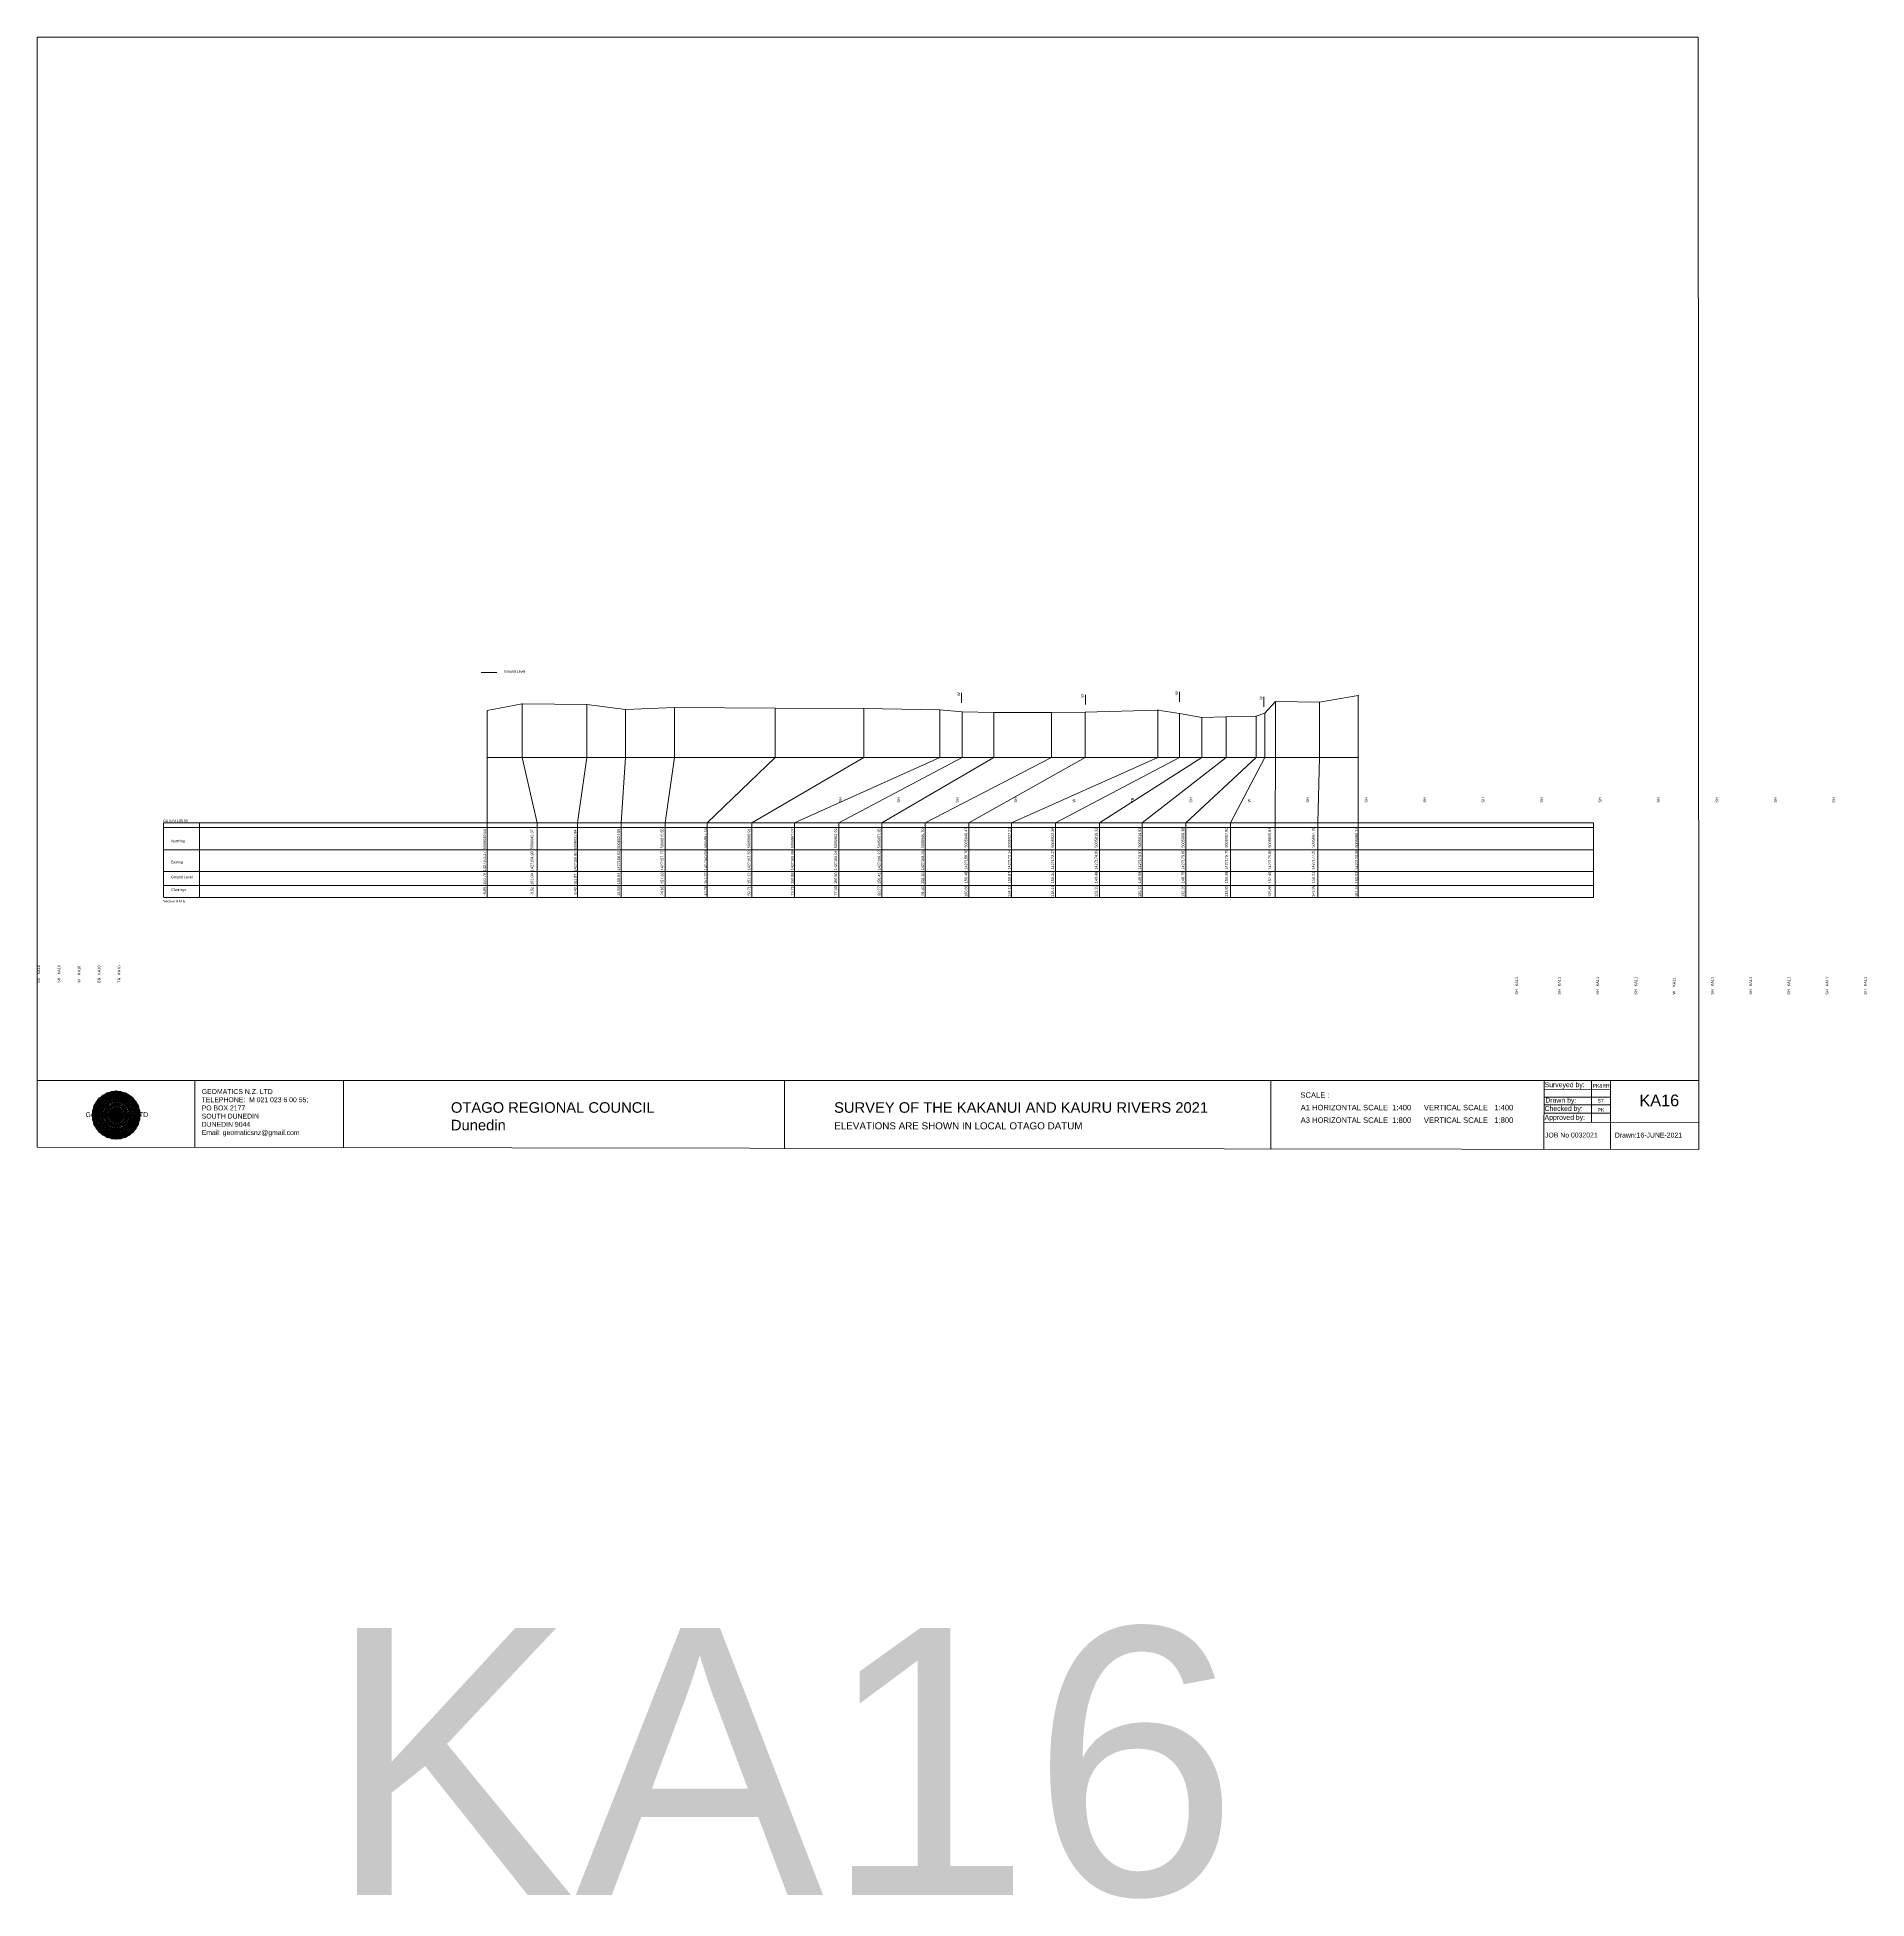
# Model space of a CAD drawing. Header units: millimetres. Extents: x -9371299 to 1075569, y -13754315 to 1425285150.
# Drawn here: x -1396999 to -1058494, y -69066 to 275345 of the extents above; entities that cross this region are included whole.
import ezdxf

# ---------------------------------------------------------------- set-up
doc = ezdxf.new("R2010")
doc.units = ezdxf.units.MM
doc.header["$PDMODE"] = 35
doc.header["$PDSIZE"] = 20
doc.layers.get('0').update_dxf_attribs({"lineweight": 0})
doc.layers.add('CODE', color=7, linetype='Continuous', lineweight=0)
doc.layers.add('geo', color=7, linetype='Continuous', lineweight=0)
doc.styles.get("Standard").update_dxf_attribs({"font": 'arial.ttf'})

# ---------------------------------------------------------------- blocks, each defined once
blk = doc.blocks.new('Geomatics_Circle_SPT')
at = {"layer": 'geo', "color": 2, "linetype": 'Continuous', "lineweight": 0}
for p, q in [((0, 25.2), (-25.2, 0)), ((-24.7, 4.9), (-4.9, 24.7)), ((-24.7, -4.9), (4.9, 24.7)), ((-9.7, 23.3), (-23.3, 9.6)), ((9.7, 23.3), (-23.3, -9.7)), ((-21, 14), (-14, 21)), ((-21, -14), (14, 21)), ((-14, 21), (21, -14)), ((23.3, -9.7), (-9.7, 23.3)), ((-4.9, 24.7), (24.7, -4.9)), ((25.2, 0), (0, 25.2)), ((4.9, 24.7), (24.7, 4.9)), ((23.3, 9.7), (9.7, 23.3)), ((14, 21), (21, 14)), ((4.9, -24.7), (-24.7, 4.9)), ((-24.7, 0), (0, -24.7)), ((-23.3, 9.7), (9.7, -23.3)), ((14, -21), (-21, 14)), ((0, 0), (-17.8, 17.8)), ((0, 0), (-17.8, -17.8)), ((21, 14), (-14, -21)), ((-9.7, -23.3), (23.3, 9.7)), ((24.7, 4.9), (-4.9, -24.7)), ((0, 0), (17.8, 17.8)), ((0, 0), (17.8, -17.8)), ((0, -24.8), (25.2, 0)), ((17.8, 18.1), (17.8, 18.1)), ((-4.9, -24.7), (-24.7, -4.9)), ((-23.3, -9.7), (-9.7, -23.3)), ((-14, -21), (-21, -14)), ((-17.8, -17.8), (-17.8, -17.8)), ((24.7, -4.9), (4.9, -24.7)), ((9.7, -23.3), (23.3, -9.7)), ((21, -14), (14, -21)), ((18.1, -17.8), (18.1, -17.8)), ((4.9, -24.7), (4.9, -24.7))]:
    blk.add_line(p, q, dxfattribs=at)
at = {"layer": 'geo', "color": 1, "linetype": 'Continuous', "lineweight": 0}
for p, q in [((-25.2, 0), (9.7, 23.3)), ((-25.2, 0), (-9.6, 23.3)), ((-4.9, 24.8), (-24.7, -4.9)), ((4.9, 24.7), (-24.7, 4.9)), ((14, 21), (-24.7, -4.9)), ((-14, 21), (-24.7, 4.9)), ((-23.3, 9.7), (0, 25.2)), ((-23.3, -9.6), (0, 25.2)), ((4.9, 24.8), (-21, -14)), ((-4.9, 24.7), (-21, 14)), ((14, 21), (-21, 14)), ((-14, 21), (-21, -14)), ((-17.8, 17.8), (9.7, 23.3)), ((-17.8, 17.8), (-9.6, 23.3)), ((-17.8, -17.8), (9.7, 23.3)), ((-17.8, -17.8), (-9.7, 23.3)), ((4.9, 24.7), (-14, 21)), ((-4.9, 24.7), (-14, -20.9)), ((0, 0), (-14, 21)), ((-14, 21), (-4.9, -24.7)), ((-14, 21), (-14, 21)), ((24.7, -4.9), (-14, 21)), ((21, 14), (-14, 21)), ((-9.8, 23.1), (-9.8, 23.1)), ((-9.7, 23.3), (0, 25.2)), ((-9.7, 23.3), (0, -25.2)), ((-9.7, -23.3), (0, 25.2)), ((-9.6, 23.3), (17.8, -17.8)), ((-9.6, 23.3), (25.2, 0)), ((-9.6, 23.3), (17.8, 17.8)), ((0, 0), (-4.9, 24.7)), ((-4.9, 24.7), (-4.9, 24.7)), ((21, -14), (-4.9, 24.7)), ((24.8, 4.9), (-4.9, 24.7)), ((14, 21), (-4.9, 24.7)), ((-0.2, 25.1), (-0.2, 25.1)), ((0, 25.2), (9.7, -23.3)), ((0, 25.2), (23.3, -9.7)), ((0, 25.2), (23.3, 9.7)), ((0, 25.2), (9.7, 23.3)), ((0, 0), (4.9, 24.7)), ((0, -25.2), (9.7, 23.3)), ((0, 0), (14, 21)), ((21, 14), (4.9, 24.8)), ((14, -21), (4.9, 24.7)), ((24.7, -4.9), (4.9, 24.7)), ((4.9, 24.7), (4.9, 24.7)), ((4.9, -24.7), (14, 21)), ((9.4, 23.3), (9.4, 23.3)), ((9.7, 23.3), (17.8, -17.8)), ((9.7, 23.3), (25.2, 0)), ((9.7, 23.3), (17.8, 17.9)), ((21, -14), (14, 21)), ((24.7, 4.9), (14, 21)), ((14, 21), (14, 21)), ((-25.2, 0), (23.3, 9.7)), ((-25.2, 0), (-23.3, 9.7)), ((-23.3, -9.7), (-25.2, 0)), ((-9.6, -23.3), (-25.2, 0)), ((9.7, -23.3), (-25.2, 0)), ((21, 14), (-24.7, 4.9)), ((-21, 14), (-24.7, -4.9)), ((0, 0), (-24.7, 4.9)), ((-24.7, 4.9), (-21, -14)), ((-24.7, 4.9), (-4.9, -24.7)), ((-24.7, 4.9), (14, -21)), ((-24.7, 4.9), (-24.7, 4.9)), ((0, 0), (-24.7, -4.9)), ((-23.3, -9.6), (17.8, 17.8)), ((-23.3, 9.7), (-17.8, 17.9)), ((-23.3, -9.6), (-17.8, 17.9)), ((-23.3, 9.7), (17.8, 17.8)), ((-17.8, -17.8), (-23.3, 9.7)), ((0, -25.2), (-23.3, 9.7)), ((-23.3, 9.7), (17.8, -17.8)), ((-23.3, 9.7), (25.2, 0)), ((-23.3, 9.4), (-23.3, 9.4)), ((-23.3, -9.7), (25.2, 0)), ((0, 0), (-21, 14)), ((-21, 14), (-14, -21)), ((-21, 14), (4.9, -24.7)), ((-21, 14), (-21, 14)), ((24.7, 4.9), (-21, 14)), ((0, 0), (-21, -14)), ((-17.9, 17.6), (-17.9, 17.6)), ((-9.7, -23.3), (-17.8, 17.8)), ((-17.8, 17.8), (9.7, -23.3)), ((-17.8, 17.8), (23.3, -9.6)), ((-17.8, 17.8), (23.3, 9.7)), ((-17.8, -17.8), (23.3, 9.7)), ((-14, -21), (24.7, 4.9)), ((0, 0), (-14, -21)), ((-9.6, -23.3), (17.8, 17.9)), ((25.2, 0), (-9.6, -23.3)), ((-4.9, -24.7), (21, 14)), ((0, 0), (-4.9, -24.7)), ((0, 0), (21, 14)), ((23.3, 9.7), (0, -25.2)), ((0, 0), (24.8, 4.9)), ((0, 0), (4.9, -24.7)), ((0, 0), (14, -21)), ((0, 0), (21, -14)), ((0, 0), (24.8, -4.9)), ((4.9, -24.7), (24.7, 4.9)), ((17.8, 17.8), (9.7, -23.3)), ((25.2, 0), (9.7, -23.3)), ((14, -21), (21, 14)), ((17.6, 17.9), (17.6, 17.9)), ((17.8, 17.8), (23.3, -9.7)), ((17.8, 17.8), (23.3, 9.7)), ((23.3, 9.7), (17.8, -17.8)), ((24.7, -4.9), (21, 14)), ((21, 14), (21, 14)), ((21, -14), (24.7, 4.9)), ((23.1, 9.8), (23.1, 9.8)), ((23.3, 9.7), (25.2, 0)), ((25.2, 0), (23.3, -9.6)), ((24.7, 4.9), (24.7, 4.9)), ((25.1, 0.2), (25.1, 0.2)), ((-25.2, 0), (23.3, -9.7)), ((-25.1, -0.2), (-25.1, -0.2)), ((-24.7, -4.9), (-24.7, -4.9)), ((-24.7, -4.9), (-14, -21)), ((-24.7, -4.9), (4.9, -24.7)), ((-24.7, -4.9), (21, -14)), ((-17.8, -17.8), (-23.3, -9.7)), ((0, -25.2), (-23.3, -9.6)), ((17.8, -17.8), (-23.3, -9.6)), ((-23.1, -9.8), (-23.1, -9.8)), ((-21, -14), (24.7, -4.9)), ((-21, -14), (-21, -14)), ((-21, -14), (-4.9, -24.7)), ((-21, -14), (14, -21)), ((23.3, -9.7), (-17.8, -17.8)), ((-9.6, -23.3), (-17.8, -17.8)), ((9.7, -23.3), (-17.8, -17.8)), ((-17.6, -17.9), (-17.6, -17.9)), ((-14, -21), (21, -14)), ((17.8, -17.8), (-9.7, -23.3)), ((-4.9, -24.7), (24.7, -4.9)), ((23.3, -9.6), (0, -25.2)), ((4.9, -24.7), (21, -14)), ((17.8, -17.8), (9.7, -23.3)), ((14, -21), (24.7, -4.9)), ((23.3, -9.6), (17.8, -17.8)), ((17.9, -17.6), (17.9, -17.6)), ((21, -14), (21, -14)), ((23.3, -9.4), (23.3, -9.4)), ((24.7, -4.9), (24.7, -4.9)), ((-14, -21), (-14, -21)), ((-14, -21), (4.9, -24.7)), ((0, -25.2), (-9.7, -23.3)), ((-9.4, -23.3), (-9.4, -23.3)), ((-4.9, -24.7), (14, -21)), ((-4.9, -24.7), (-4.9, -24.7)), ((9.7, -23.3), (0, -25.2)), ((0.2, -25.1), (0.2, -25.1)), ((4.9, -24.7), (4.9, -24.7)), ((9.8, -23.1), (9.8, -23.1)), ((14, -21), (14, -21))]:
    blk.add_line(p, q, dxfattribs=at)
at = {"layer": 'geo', "color": 114, "linetype": 'Continuous', "lineweight": 0}
for p, q in [((-24.7, 4.9), (14, 21)), ((9.7, 23.3), (-23.3, 9.7)), ((-20.9, 14), (4.9, 24.7)), ((0, 25.2), (-17.8, 17.8)), ((-14, 21), (-4.9, 24.7)), ((4.9, -24.7), (-14, 21)), ((0, 0), (-9.7, 23.3)), ((-4.9, 24.7), (14, -21)), ((17.8, -17.8), (0, 25.2)), ((0, 0), (9.7, 23.3)), ((4.9, 24.7), (21, -14)), ((23.3, -9.7), (9.7, 23.3)), ((14, 21), (24.7, -4.9)), ((17.9, 17.8), (-25.2, 0)), ((-24.7, -4.9), (21, 14)), ((-14, -21), (-24.7, 4.9)), ((0, 0), (-23.3, 9.7)), ((-23.3, 9.7), (-9.7, -23.3)), ((0, 0), (-23.3, -9.7)), ((-4.9, -24.7), (-21, 14)), ((24.8, 4.9), (-20.9, -14)), ((-17.8, 17.8), (0, -25.2)), ((0, 0), (-9.7, -23.3)), ((0, 0), (23.3, 9.7)), ((0, 0), (9.7, -23.3)), ((0, 0), (23.3, -9.7)), ((25.2, 0), (17.8, 17.8)), ((21, 14), (24.7, 4.9)), ((-25.2, 0), (-17.8, -17.8)), ((-21, -14), (-24.7, -4.9)), ((-17.8, -17.8), (25.2, 0)), ((24.8, -4.9), (-14, -21)), ((-9.6, -23.3), (23.3, -9.7)), ((21, -14), (-4.9, -24.8)), ((0, -25.2), (17.9, -17.8)), ((14, -21), (4.9, -24.8))]:
    blk.add_line(p, q, dxfattribs=at)
at = {"layer": 'geo', "color": 250, "linetype": 'Continuous', "lineweight": 0}
for p, q in [((-14, 21), (-14, 21)), ((14, 21), (-14, 21)), ((-14, 20.9), (-14, -21)), ((-9.7, 23.3), (9.7, 23.3)), ((-9.7, -23.3), (-9.7, 23.3)), ((-4.9, 24.7), (4.9, 24.7)), ((-4.9, 24.7), (-4.9, -24.7)), ((0, 0), (0, 25.2)), ((4.9, 24.7), (4.9, -24.7)), ((9.7, -23.3), (9.7, 23.3)), ((14, 21), (14, -21)), ((0, 0), (-25.2, 0)), ((24.7, 4.9), (-24.7, 4.9)), ((-24.7, 4.9), (-24.7, -4.9)), ((-23.3, 9.7), (23.3, 9.7)), ((-23.3, 9.7), (-23.3, 9.7)), ((-23.3, -9.7), (-23.3, 9.7)), ((21, 14), (-21, 14)), ((-21, 14), (-21, -14)), ((-17.8, 17.8), (17.8, 17.8)), ((-17.8, -17.8), (-17.8, 17.8)), ((0, 0), (0, -25.2)), ((0, 0), (25.2, 0)), ((17.8, -17.8), (17.8, 17.8)), ((21, 14), (21, 14)), ((21, -14), (21, 14)), ((23.3, 9.7), (23.3, -9.7)), ((24.7, 4.9), (24.7, 4.9)), ((24.7, -4.9), (24.7, 4.9)), ((-24.7, -4.9), (24.7, -4.9)), ((23.3, -9.7), (-23.3, -9.7)), ((-21, -14), (21, -14)), ((17.8, -17.8), (-17.8, -17.8)), ((-14, -21), (14, -21)), ((9.7, -23.3), (-9.7, -23.3)), ((-4.9, -24.7), (4.9, -24.7))]:
    blk.add_line(p, q, dxfattribs=at)
blk = doc.blocks.new('GeomaticsNZ TITLE BLOCK')
at = {"color": 7, "linetype": 'Continuous', "lineweight": 0}
for p, q in [((0, 94.9), (0, 1579.2)), ((0, 1579.2), (2363.4, 1579.2)), ((2363.4, 1579.2), (2364, 94.9)), ((2364, 94.9), (0, 94.9)), ((0, 94.9), (0, 0)), ((15.9, 94.9), (2364, 94.9)), ((224.3, 95.2), (224.3, -0.3)), ((2364, 94.9), (382.6, 94.9)), ((435.8, 95.2), (435.8, -0.7)), ((1063.4, 94.9), (1063.4, -2.4)), ((1755.4, 94.9), (1755.4, -2.6)), ((2143.9, 94.9), (2143.7, -3)), ((2143.9, 81.9), (2238.6, 81.7)), ((2211.5, 94.9), (2211.5, 36.1)), ((2238.6, 94.8), (2238.6, -3.2)), ((2364, -3.5), (2364, 94.9)), ((2143.6, 60.4), (2238.6, 60.4)), ((2143.9, 71), (2238.6, 71)), ((2143.8, 48.6), (2238.6, 48.6)), ((2143.8, 35.4), (2364, 35.3)), ((0, 0), (2364, -3.5))]:
    blk.add_line(p, q, dxfattribs=at)
at = {"color": 7, "linetype": 'Continuous', "lineweight": 0, "xscale": 1.36, "yscale": 1.36, "zscale": 1.36}
blk.add_blockref('Geomatics_Circle_SPT', (112.4, 45.7), dxfattribs=at)
at = {"color": 7, "linetype": 'Continuous', "lineweight": 0}
for s, p in [('PK&RR', (2213.2, 84.8)), ('ST', (2220.3, 63.6)), ('PK', (2220.4, 50.6))]:
    blk.add_text(s, height=5, dxfattribs=at).set_placement(p)
at = {"color": 7, "linetype": 'Continuous', "lineweight": 0, "attachment_point": 1}
for s, width, heights, insert, char_height in [('{\\C256;GEOMATICS N.Z. LTD                   \\PTELEPHONE:  M 021 023 6 00 55;\\PPO BOX 2177\\PSOUTH DUNEDIN\\PDUNEDIN 9044\\PEmail: geomaticsnz@gmail.com}', 3535.727, [94.7], (234, 82.7), 7), ('{\\C256;Surveyed by:}', 3535.727, [0], (2144.7, 92.4), 7), ('{\\C256;OTAGO REGIONAL COUNCIL\\PDunedin}', 3535.727, [0], (588.6, 64), 15), ('{\\C256;SURVEY OF THE KAKANUI AND KAURU RIVERS 2021}', 3535.727, [0], (1133.8, 64), 15), ('{\\C256;Checked by:}', 3535.727, [0], (2144.7, 58.6), 7), ('{\\C256;Drawn by:}', 3535.727, [0], (2145.8, 70.4), 7), ('{\\C256;Geomatics N.Z. LTD                   }', 125.079, [15.8], (68.8, 49.9), 7), ('{\\C256;ELEVATIONS ARE SHOWN IN LOCAL OTAGO DATUM}', 3535.727, [0], (1134.1, 35.4), 10), ('{\\C256;Approved by:}', 3535.727, [0], (2144.7, 45.9), 7), ('{\\C256;JOB No 0032021}', 3535.727, [0], (2145.3, 20.8), 7), ('{\\C256;Drawn:16-JUNE-2021}', 3535.727, [0], (2244.7, 20.7), 7)]:
    blk.add_mtext_dynamic_manual_height_columns(s, width=width, gutter_width=159, heights=heights, dxfattribs=dict(at, insert=insert, char_height=char_height))

msp = doc.modelspace()

# ---------------------------------------------------------------- linework, layer by layer
at = {"color": 1, "lineweight": 0}
msp.add_line((-1314856, 157792), (-1311949, 157792), dxfattribs=at)
at = {"lineweight": 0}
for p, q in [((-1307278, 152041), (-1307278, 142107)), ((-1295335, 151872), (-1295335, 142107)), ((-1167916, 152446), (-1167916, 142107)), ((-1159776, 152306), (-1159776, 142107)), ((-1288181, 150942), (-1288181, 142107)), ((-1279117, 151332), (-1279117, 142107)), ((-1260485, 151223), (-1260485, 142107)), ((-1244053, 151123), (-1244053, 142107)), ((-1230012, 150884), (-1230012, 142107)), ((-1225865, 150504), (-1225865, 142107)), ((-1219994, 150414), (-1219994, 142107)), ((-1209332, 150384), (-1209332, 142107)), ((-1203106, 150475), (-1203106, 142107)), ((-1189637, 150865), (-1189637, 142107)), ((-1185657, 150235), (-1185657, 142107)), ((-1181529, 149485), (-1181529, 142107)), ((-1177033, 149586), (-1177033, 142107)), ((-1171478, 149746), (-1171478, 142107)), ((-1169889, 150276), (-1169889, 142107)), ((-1313754, 142107), (-1152572, 142107))]:
    msp.add_line(p, q, dxfattribs=at)
at = {"color": 7, "lineweight": 0}
for p, q in [((-1225961, 152173), (-1225961, 154021)), ((-1203074, 151862), (-1203074, 153709)), ((-1185651, 152381), (-1185651, 154229)), ((-1170061, 151432), (-1170061, 153280)), ((-1152572, 153526), (-1152572, 116048)), ((-1313754, 150791), (-1313754, 116176)), ((-1307278, 142107), (-1304494, 130000)), ((-1295335, 142107), (-1297050, 130000)), ((-1288181, 142107), (-1288942, 130000)), ((-1279117, 142107), (-1280827, 130000)), ((-1260485, 142107), (-1273066, 130000)), ((-1244053, 142107), (-1264793, 130000)), ((-1230012, 142107), (-1256868, 130000)), ((-1225865, 142107), (-1248709, 130000)), ((-1219994, 142107), (-1240750, 130000)), ((-1209332, 142107), (-1232712, 130000)), ((-1203106, 142107), (-1224635, 130000)), ((-1189637, 142107), (-1216712, 130000)), ((-1185657, 142107), (-1208609, 130000)), ((-1181529, 142107), (-1200448, 130000)), ((-1177033, 142107), (-1192567, 130000)), ((-1171478, 142107), (-1184512, 130000)), ((-1169889, 142107), (-1176209, 130000)), ((-1167916, 142107), (-1167982, 130000)), ((-1159776, 142107), (-1160070, 130000)), ((-1373632, 130000), (-1373632, 129453)), ((-1304494, 116176), (-1304494, 130000)), ((-1297050, 116176), (-1297050, 130000)), ((-1288942, 116176), (-1288942, 130000)), ((-1280827, 116176), (-1280827, 130000)), ((-1273066, 116176), (-1273066, 130000)), ((-1264793, 116176), (-1264793, 130000)), ((-1256868, 116176), (-1256868, 130000)), ((-1248709, 116176), (-1248709, 130000)), ((-1240750, 116176), (-1240750, 130000)), ((-1232712, 116176), (-1232712, 130000)), ((-1224635, 116176), (-1224635, 130000)), ((-1216712, 116176), (-1216712, 130000)), ((-1208609, 116176), (-1208609, 130000)), ((-1200448, 116176), (-1200448, 130000)), ((-1192567, 116176), (-1192567, 130000)), ((-1184512, 116176), (-1184512, 130000)), ((-1176209, 116176), (-1176209, 130000)), ((-1167982, 116176), (-1167982, 130000)), ((-1160070, 116176), (-1160070, 130000))]:
    msp.add_line(p, q, dxfattribs=at)
at = {"color": 7, "lineweight": 0, "transparency": 33554687}
for p, q in [((-1373632, 130000), (-1109051, 130000)), ((-1373632, 129453), (-1373632, 116303)), ((-1373632, 129154), (-1109051, 129154)), ((-1366996, 130000), (-1366996, 116176)), ((-1109051, 130000), (-1109051, 116176)), ((-1373632, 125031), (-1109051, 125031)), ((-1373632, 120970), (-1109051, 120970)), ((-1373632, 118420), (-1109051, 118420)), ((-1373632, 116176), (-1109051, 116176))]:
    msp.add_line(p, q, dxfattribs=at)
at = {"color": 1, "lineweight": 0}
msp.add_lwpolyline([(-1313754, 150791), (-1307278, 152041), (-1295335, 151872), (-1288181, 150942), (-1279117, 151332), (-1260485, 151223), (-1244053, 151123), (-1230012, 150884), (-1225865, 150504), (-1219994, 150414), (-1209332, 150384), (-1203106, 150475), (-1189637, 150865), (-1185657, 150235), (-1181529, 149485), (-1177033, 149586), (-1171478, 149746), (-1169889, 150276), (-1167916, 152446), (-1159776, 152306), (-1152572, 153526)], dxfattribs=at)
at = {"lineweight": 0}
for p in [(-1307278, 152041), (-1295335, 151872), (-1167916, 152446), (-1159776, 152306), (-1152572, 153526), (-1313754, 150791), (-1288181, 150942), (-1279117, 151332), (-1260485, 151223), (-1244053, 151123), (-1230012, 150884), (-1225865, 150504), (-1219994, 150414), (-1209332, 150384), (-1203106, 150475), (-1189637, 150865), (-1185657, 150235), (-1181529, 149485), (-1177033, 149586), (-1171478, 149746), (-1169889, 150276)]:
    msp.add_point(p, dxfattribs=at)

# ---------------------------------------------------------------- block references
at = {"color": 7, "lineweight": 0, "xscale": 130.037656131007, "yscale": 130.037656131007, "zscale": 130.037656131007}
msp.add_blockref('GeomaticsNZ TITLE BLOCK', (-1396999, 69985), dxfattribs=at)

# ---------------------------------------------------------------- texts
at = {"color": 7, "lineweight": 0, "transparency": 33554687}
for s, height, p in [('Ground Level', 473.07, (-1310664, 157792)), ('DATUM 130.00', 473.07, (-1373699, 130136)), ('Northing', 473.1, (-1372188, 126387)), ('Easting', 473.1, (-1372257, 122528)), ('Ground Level', 473.07, (-1372239, 119739)), ('Chainage', 473.1, (-1372237, 117414)), ('Section KA16', 473.07, (-1373699, 115258))]:
    msp.add_text(s, height=height, dxfattribs=at).set_placement(p)
at = {"color": 7, "lineweight": 0}
for s, p in [('  -9.99  150.79  1427152.17  5006049.64', (-1313991, 116154)), ('  -3.52  152.04  1427154.90  5006042.37', (-1305222, 116154)), ('   8.43  151.87  1427155.80  5006031.84', (-1297191, 116147)), ('  15.58  150.94  1427156.62  5006024.59', (-1289160, 116100)), ('  24.65  151.33  1427157.77  5006015.55', (-1281129, 116155)), ('  43.28  151.22  1427160.93  5005997.18', (-1273098, 116167)), ('  59.71  151.12  1427163.32  5005980.91', (-1265067, 116147)), ('  73.75  150.88  1427165.69  5005967.07', (-1257036, 116143)), ('  77.90  150.50  1427166.04  5005962.92', (-1249006, 116143)), ('  83.77  150.41  1427168.22  5005957.35', (-1240975, 116147)), ('  94.43  150.38  1427169.26  5005946.70', (-1232944, 116147)), (' 100.66  150.48  1427169.78  5005940.47', (-1224913, 116100)), (' 114.12  150.87  1427172.14  5005927.21', (-1216883, 116100)), (' 118.11  150.24  1427173.23  5005923.36', (-1208852, 116100)), (' 122.23  149.49  1427174.09  5005919.32', (-1200821, 116100)), (' 126.73  149.59  1427174.97  5005914.91', (-1192790, 116100)), (' 132.28  149.75  1427175.60  5005909.38', (-1184759, 116100)), (' 133.87  150.28  1427175.79  5005907.80', (-1176728, 116100)), (' 135.85  152.45  1427175.98  5005905.83', (-1168697, 116100)), (' 143.99  152.31  1427177.20  5005897.78', (-1160666, 116100)), (' 151.19  153.53  1427178.59  5005890.71', (-1152636, 116100))]:
    msp.add_text(s, height=500, rotation=90, dxfattribs=at).set_placement(p)
for s, height, p in [('SCALE :  ', 1005.5, (-1163283, 79137)), ('KA16', 2154.7, (-1100568, 77564)), ('A1 HORIZONTAL SCALE  1:400      VERTICAL SCALE   1:400 ', 1005.54, (-1163237, 76813)), ('A3 HORIZONTAL SCALE  1:800      VERTICAL SCALE   1:800', 1005.54, (-1163237, 74489)), ('KA16 ', 49394.5, (-1343513, -68365))]:
    msp.add_text(s, height=height, dxfattribs=at).set_placement(p)
at = {"color": 7, "lineweight": 0, "char_height": 500, "attachment_point": 1, "rotation": 90}
for insert in [(-1226749, 153479), (-1203862, 153167), (-1186439, 153687), (-1170849, 152738)]:
    msp.add_mtext_dynamic_manual_height_columns('W', width=4277.93, gutter_width=12.5, heights=[0], dxfattribs=dict(at, insert=insert))
at = {"layer": 'CODE', "color": 7, "linetype": 'Continuous', "lineweight": 0}
for s, p in [('SH', (-1248167, 133749)), ('SH', (-1237351, 133749)), ('SH', (-1226535, 133749)), ('SH', (-1215718, 133749)), ('W', (-1204910, 133772)), ('TB', (-1194111, 133764)), ('SH', (-1183303, 133749)), ('W', (-1172495, 133772)), ('SH', (-1161688, 133749)), ('SH', (-1150871, 133749)), ('SH', (-1140055, 133749)), ('SH', (-1129238, 133749)), ('SH', (-1118422, 133749)), ('SH', (-1107606, 133749)), ('SH', (-1096789, 133749)), ('SH', (-1085973, 133749)), ('SH', (-1075156, 133749)), ('SH', (-1064340, 133749))]:
    msp.add_text(s, height=500, rotation=90, dxfattribs=at).set_placement(p)
at = {"layer": 'CODE', "color": 7, "lineweight": 0}
for s, p in [('SH   KA10', (-1396471, 100395)), ('SH   KA10', (-1392747, 100395)), ('W    KA10', (-1389030, 100418)), ('BB   KA10', (-1385312, 100375)), ('TB   KA10', (-1381595, 100410)), ('SH   KA11', (-1123015, 98214)), ('SH   KA11', (-1115138, 98214)), ('SH   KA11', (-1108057, 98214)), ('SH   KA11', (-1100975, 98214)), ('W    KA11', (-1093900, 98236)), ('SH   KA11', (-1086827, 98214)), ('SH   KA11', (-1079745, 98214)), ('SH   KA11', (-1072664, 98214)), ('SH   KA11', (-1065582, 98214)), ('SH   KA11', (-1058501, 98214))]:
    msp.add_text(s, height=500, rotation=90, dxfattribs=at).set_placement(p)

doc.saveas('drawing.dxf')
